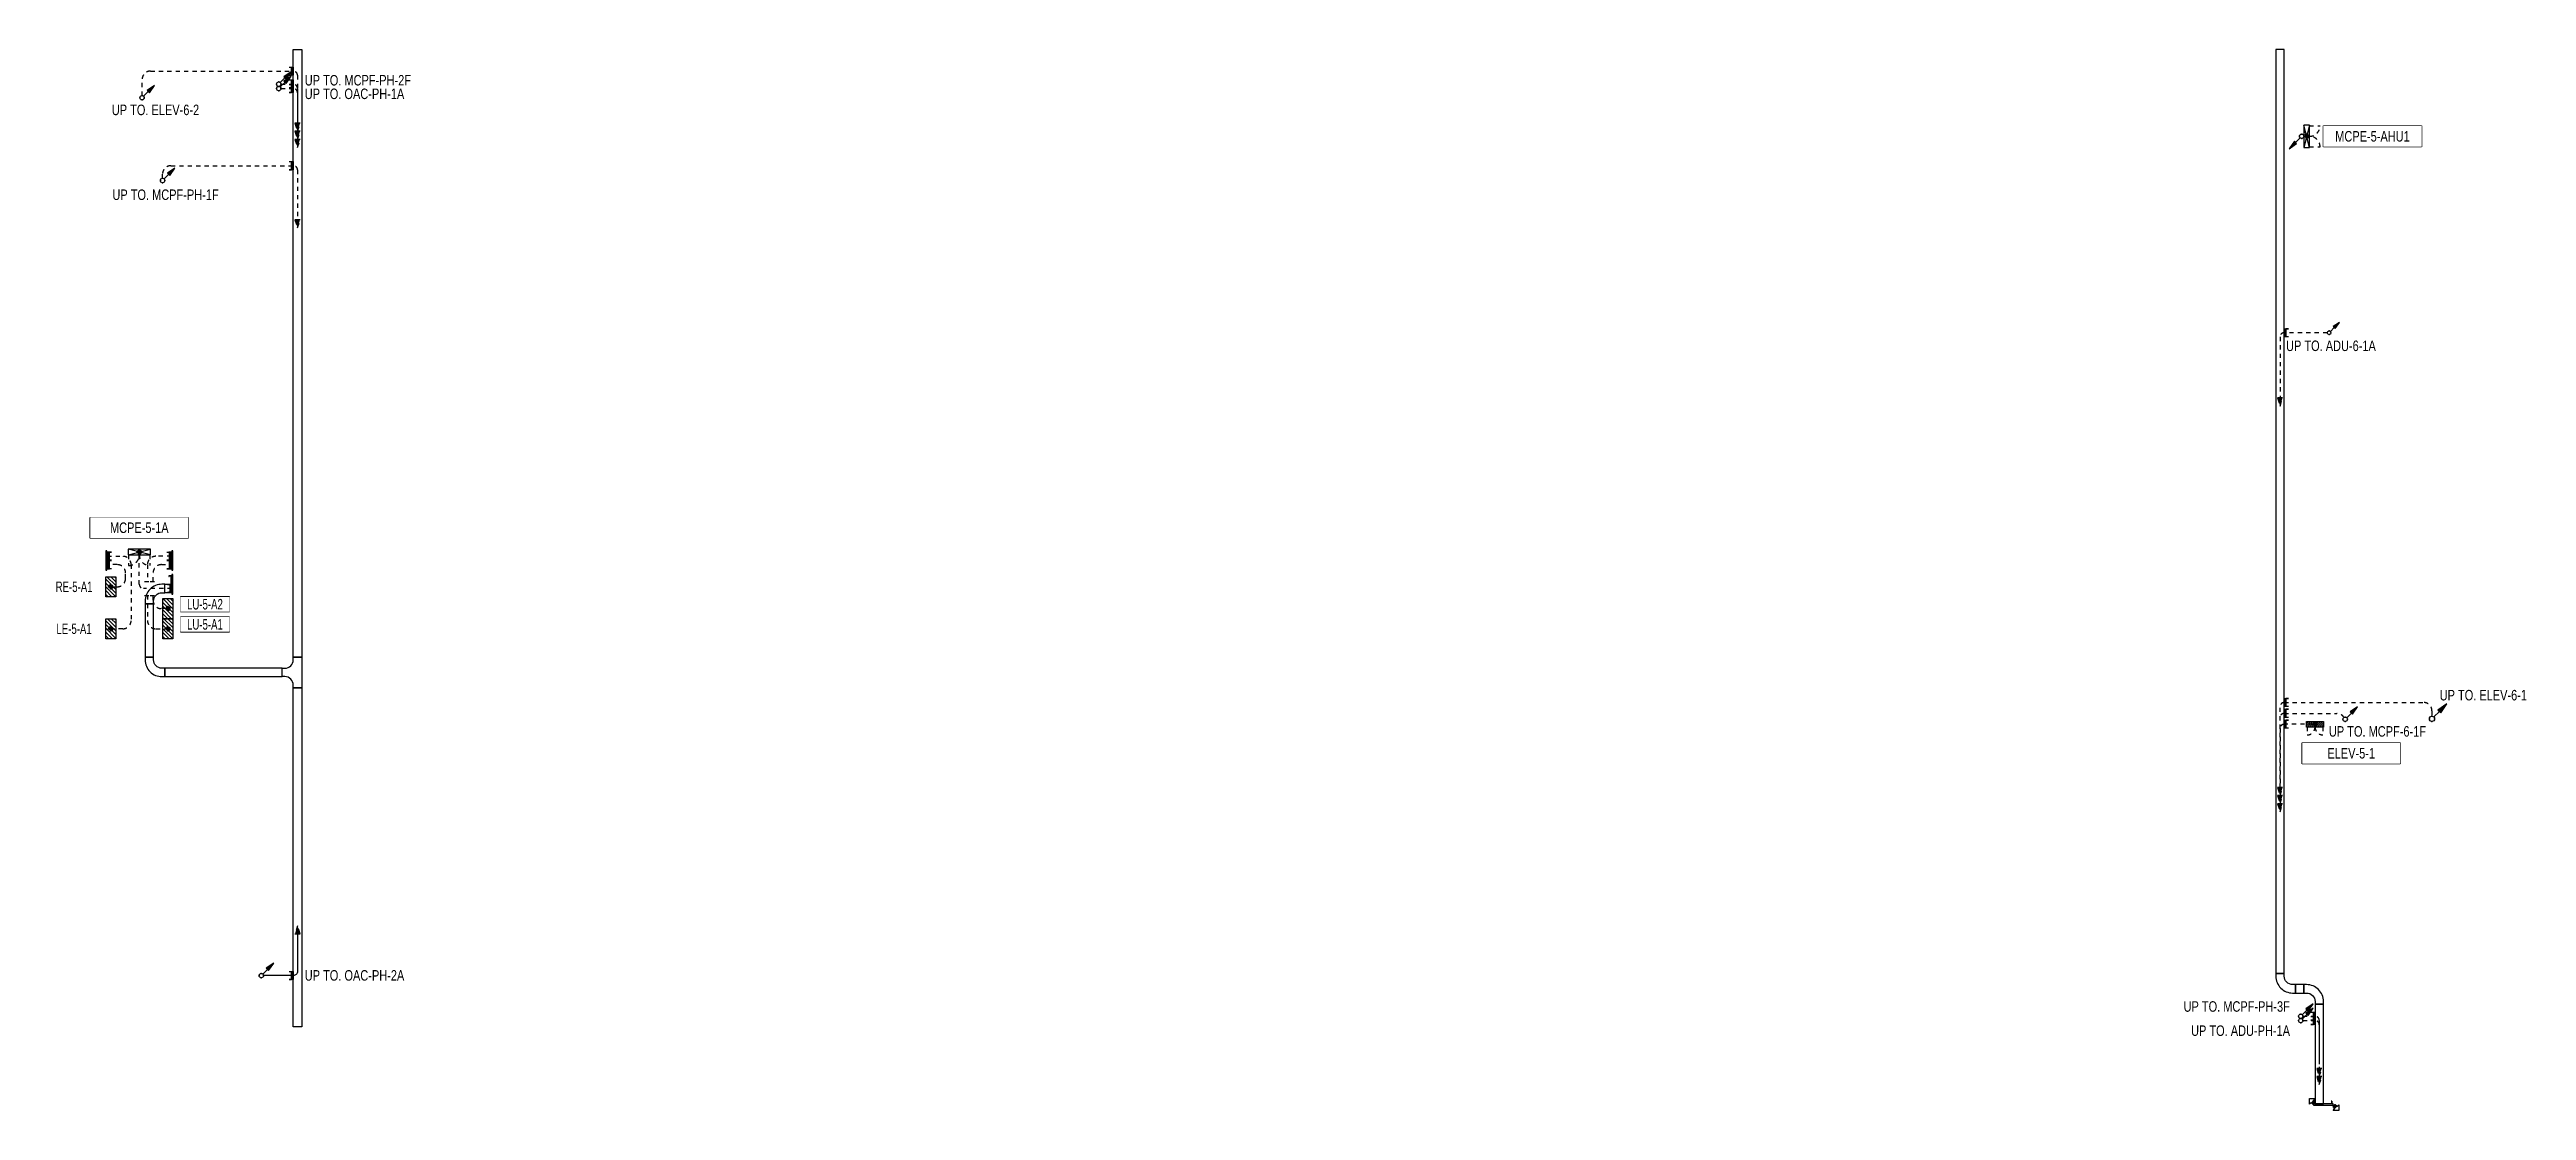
# Model space of a CAD drawing. Header units: millimetres. Extents: x 88028 to 500787, y -530175 to 1035835.
# Drawn here: x 90449 to 178904, y 642210 to 680105 of the extents above; entities that cross this region are included whole.
import ezdxf
from ezdxf.enums import TextEntityAlignment as Align

# ---------------------------------------------------------------- set-up
doc = ezdxf.new("R2010")
doc.units = ezdxf.units.MM
doc.header["$LTSCALE"] = 150
doc.linetypes.add('CONTINOUS', pattern=[0])
doc.linetypes.add('D1', pattern=[3, 1, -1, 1])
for name, color, linetype in [('------01 Distribution Panel', 3, 'Continuous'), ('------01 Distribution Panel_UPS_Emgency', 232, 'Continuous'), ('------01 Motor Control Panel or Center', 4, 'Continuous'), ('------01 Motor Control Panel or Center_Fire', 232, 'Continuous'), ('-----00 LV_CABLE', 2, 'Continuous'), ('-----20 General Symbol', 3, 'Continuous'), ('-----26 Electrical Cable Tray', 200, 'Continuous'), ('-----26 Electrical Cable Tray_건물(UPS)', 100, 'Continuous'), ('-----26 Electrical Cable Tray_건물(일반)', 20, 'Continuous')]:
    doc.layers.add(name, color=color, linetype=linetype)
doc.styles.add('ELEC', font='')
doc.styles.add('LGR', font='LGSmHaTR.ttf')
doc.styles.get("Standard").update_dxf_attribs({"font": ''})
doc.styles.get('ELEC').set_extended_font_data('Dotum')
doc.styles.get('Standard').set_extended_font_data('Dotum')

msp = doc.modelspace()

# ---------------------------------------------------------------- texts
at = {"layer": '------01 Distribution Panel', "linetype": 'CONTINOUS', "style": 'ELEC', "width": 0.8}
msp.add_text('UP TO. ELEV-6-2', height=375, dxfattribs=at).set_placement((94233, 677949), align=Align.MIDDLE)
msp.add_text('UP TO. ELEV-6-1', height=375, dxfattribs=at).set_placement((175804, 657044), align=Align.MIDDLE_LEFT)
at = {"layer": '------01 Motor Control Panel or Center', "linetype": 'CONTINOUS', "style": 'ELEC', "width": 0.8}
for s, p in [('UP TO. OAC-PH-1A', (99563, 678523)), ('UP TO. ADU-6-1A', (170319, 669523)), ('UP TO. OAC-PH-2A', (99563, 647035)), ('UP TO. ADU-PH-1A', (166927, 645060))]:
    msp.add_text(s, height=375, dxfattribs=at).set_placement(p, align=Align.MIDDLE_LEFT)
at = {"layer": '------01 Motor Control Panel or Center_Fire', "linetype": 'CONTINOUS', "style": 'ELEC', "width": 0.8}
for s, p in [('UP TO. MCPF-PH-2F', (99563, 679008)), ('UP TO. MCPF-PH-3F', (166659, 645924))]:
    msp.add_text(s, height=375, dxfattribs=at).set_placement(p, align=Align.MIDDLE_LEFT)
msp.add_text('UP TO. MCPF-PH-1F', height=375, dxfattribs=at).set_placement((94591, 674919), align=Align.MIDDLE)

# ---------------------------------------------------------------- blocks, each defined once
blk = doc.blocks.new('*U26')
at = {"color": 0}
blk.add_lwpolyline([(-1100, 0), (-1000, 0, 0.414214), (-700, 300), (-700, 400), (-400, 400), (-400, 300, 0.414214), (-100, 0), (0, 0), (0, -300), (-1100, -300)], format="xyb", close=True, dxfattribs=at)
at = {"color": 0, "style": 'LGR'}
blk.add_text('W:300(TEE)', height=10, dxfattribs=at).set_placement((-550, -265), align=Align.MIDDLE)
blk = doc.blocks.new('*U27')
at = {"color": 0}
blk.add_lwpolyline([(0, 0), (-100, 0, -0.414214), (-400, 300), (-400, 400), (-700, 400), (-700, 300, 0.414214), (-100, -300), (0, -300)], format="xyb", close=True, dxfattribs=at)
blk.add_text('W:300(ELBOW 90)', height=10, dxfattribs=at).set_placement((-5, -290), align=Align.MIDDLE_RIGHT)
blk = doc.blocks.new('*U10')
at = {"linetype": 'Continuous', "ltscale": 0.1}
for p, q in [((-250, 57), (-250, 59)), ((-200, 57), (-200, 59)), ((-150, 57), (-150, 59)), ((-100, 57), (-100, 59)), ((-50, 57), (-50, 59)), ((0, 57), (0, 59)), ((50, 57), (50, 59)), ((100, 57), (100, 59)), ((150, 57), (150, 59)), ((200, 57), (200, 59)), ((250, 57), (250, 59))]:
    blk.add_line(p, q, dxfattribs=at)
blk.add_lwpolyline([(350, 0), (350, 40), (-350, 40), (-350, 0)], close=True, dxfattribs=at)
for points in [[(-300, 40), (-300, 140), (-275, 140), (-275, 137), (-297, 137), (-297, 40)], [(-297, 59), (297, 59)], [(-297, 57), (297, 57)], [(297, 43), (-297, 43)], [(300, 40), (300, 140), (275, 140), (275, 137), (297, 137), (297, 40)]]:
    blk.add_lwpolyline(points, dxfattribs=at)
blk.add_text('W600*H100', height=10, dxfattribs=at).set_placement((-340, 10), align=Align.MIDDLE_LEFT)
blk = doc.blocks.new('TRAY (U-D)')
at = {"color": 0}
for points in [[(156, 467), (-28, 651), (651, 651), (651, -28), (467, 156), (438, 127), (127, 438)], [(-28, 283), (-28, 255), (255, -28), (283, -28), (297, -14), (-14, 297)], [(-28, 198), (-28, 141), (141, -28), (198, -28)], [(14, 325), (325, 14), (354, 42), (42, 354)], [(71, 382), (382, 71), (410, 99), (99, 410)]]:
    blk.add_lwpolyline(points, close=True, dxfattribs=at)
blk.add_circle((0, 0), 40, dxfattribs=at)
blk = doc.blocks.new('MCP_EQUIPMENT-2')
for p, q in [((200, 400), (0, -400)), ((200, -400), (0, 400))]:
    blk.add_line(p, q)
at = {"color": 1, "linetype": 'D1'}
for p, q in [((200, 380), (580, 380)), ((200, -380), (580, -380))]:
    blk.add_line(p, q, dxfattribs=at)
blk.add_lwpolyline([(200, 400), (0, 400), (0, -400), (200, -400)], close=True)
for centre, start, end in [((200, 380), 270, 0), ((200, -380), 0, 90)]:
    blk.add_arc(centre, 380, start, end, dxfattribs=at)
blk = doc.blocks.new('A02')
h = blk.add_hatch()
h.set_pattern_fill('ANSI31', color=256, scale=25, style=0)
h.set_pattern_definition([(45, (-2000, -19200), (-56.1266, 56.1266), [])])
h.paths.add_polyline_path([(-300, 300), (-300, 0), (300, 0), (300, 300)])
blk.add_lwpolyline([(300, 0), (-300, 0), (-300, 300), (300, 300)], close=True)
blk = doc.blocks.new('O08')
blk.add_hatch(color=256).paths.add_polyline_path([(120, 51), (-120, 51), (-120, 0), (120, 0)])
blk.add_lwpolyline([(120, 127.5), (120, 0), (-120, 0), (-120, 127.5), (-120, 51), (120, 51)])
blk = doc.blocks.new('11')
at = {"linetype": 'D1'}
h = blk.add_hatch(color=256, dxfattribs=at)
edge = h.paths.add_edge_path()
edge.add_arc((0, 0), 75, 0, 360)
blk.add_circle((0, 0), 75, dxfattribs=at)
for p in [(-75, 0), (0, 75), (75, 0), (0, -75)]:
    blk.add_point(p, dxfattribs=at)
blk = doc.blocks.new('O01')
blk.add_hatch(color=256).paths.add_polyline_path([(-149, -218), (-218, -149), (-368, -368)])
blk.add_line((-46, -46), (-184, -184))
blk.add_lwpolyline([(-368, -368), (-149, -218), (-218, -149), (-368, -368)])
blk.add_circle((0, 0), 65)
for p in [(-65, 0), (-65, 0), (0, 65), (0, 65), (65, 0), (65, 0), (0, -65), (0, -65)]:
    blk.add_point(p)
blk = doc.blocks.new('PNL3')
at = {"color": 1, "linetype": 'D1'}
for p, q in [((-200, 280), (-480, 280)), ((-200, -280), (-480, -280))]:
    blk.add_line(p, q, dxfattribs=at)
for p, q in [((-200, 276), (0, 76)), ((-200, 205), (0, 5)), ((-200, 135), (0, -65)), ((-200, 64), (0, -136)), ((-153, 300), (0, 147)), ((-83, 300), (0, 217)), ((-200, -7), (0, -207)), ((-200, -78), (0, -278)), ((-200, -148), (-48, -300)), ((-200, -219), (-119, -300))]:
    blk.add_line(p, q)
blk.add_lwpolyline([(0, -300), (-200, -300), (-200, 300), (0, 300)], close=True)
for centre, start, end in [((-200, 280), 180, 270), ((-200, -280), 90, 180)]:
    blk.add_arc(centre, 280, start, end, dxfattribs=at)
blk = doc.blocks.new('22')
at = {"linetype": 'D1'}
h = blk.add_hatch(color=0, dxfattribs=at)
h.dxf.hatch_style = 1
h.paths.add_polyline_path([(0, 0), (-241, 75), (-241, -75)])
at = {"color": 0, "linetype": 'D1'}
blk.add_lwpolyline([(-241, -75), (0, 0), (-241, 75)], close=True, dxfattribs=at)

# ---------------------------------------------------------------- linework, layer by layer
at = {"layer": '------01 Distribution Panel', "linetype": 'CONTINOUS'}
msp.add_lwpolyline([(174397, 655336), (174397, 654596), (170894, 654596), (170894, 655336)], close=True, dxfattribs=at)
at = {"layer": '------01 Distribution Panel_UPS_Emgency', "color": 1, "elevation": 0}
msp.add_lwpolyline([(95121, 659310), (96876, 659310), (96876, 659835), (95121, 659835)], close=True, dxfattribs=at)
at = {"layer": '------01 Motor Control Panel or Center', "linetype": 'CONTINOUS'}
for points in [[(175157, 677375), (175157, 676635), (171654, 676635), (171654, 677375)], [(95405, 663395), (95405, 662655), (91902, 662655), (91902, 663395)]]:
    msp.add_lwpolyline(points, close=True, dxfattribs=at)
at = {"layer": '-----00 LV_CABLE', "linetype": 'D1', "elevation": 0}
for points in [[(93754, 678461), (93754, 679035, -0.414214), (94054, 679335), (99154, 679335, -0.414214), (99304, 679185), (99304, 678562)], [(98710, 678712), (99154, 678712, -0.414214), (99304, 678562), (99304, 677471)], [(94484, 675505), (94484, 675656, -0.414214), (94784, 675956), (99154, 675956, -0.414214), (99304, 675806), (99304, 674022)], [(171789, 669990), (170254, 669990, 0.414214), (170104, 669840), (170104, 667369)], [(94795, 662004), (94244, 662004, 0.414214), (93944, 661704), (93944, 661105)], [(94144, 661105), (94144, 661406, -0.414214), (94444, 661706), (94795, 661706)], [(93944, 660605), (93944, 659715, 0.414214), (94244, 659415), (94599, 659415)], [(94599, 660135), (94444, 660135, -0.414214), (94144, 660435), (94144, 660605)], [(170104, 653743), (170104, 656633, -0.414214), (170254, 656783), (175229, 656783, -0.414214), (175529, 656483), (175529, 656292)], [(171279, 656005), (170254, 656005, 0.414214), (170104, 655855), (170104, 653743)]]:
    msp.add_lwpolyline(points, format="xyb", dxfattribs=at)
at = {"layer": '-----00 LV_CABLE', "linetype": 'D1'}
for points in [[(98710, 678868), (99154, 678868, -0.414214), (99304, 678718), (99304, 677471)], [(170919, 645576), (171354, 645576, -0.414214), (171504, 645426), (171504, 643866)], [(170919, 645420), (171354, 645420, -0.414214), (171504, 645270), (171504, 643710)]]:
    msp.add_lwpolyline(points, format="xyb", dxfattribs=at)
msp.add_lwpolyline([(98710, 678712), (99154, 678712)], dxfattribs=at)
at = {"layer": '-----00 LV_CABLE', "linetype": 'D1', "elevation": 0}
for points in [[(171789, 669990), (170254, 669990)], [(93844, 661105), (94044, 661105)], [(94044, 661105), (94244, 661105)], [(93844, 660605), (94044, 660605)], [(94044, 660605), (94244, 660605)]]:
    msp.add_lwpolyline(points, dxfattribs=at)
at = {"layer": '-----00 LV_CABLE'}
msp.add_lwpolyline([(99304, 648521), (99304, 647177, -0.414214), (99154, 647027), (98090, 647027)], format="xyb", dxfattribs=at)
at = {"layer": '-----00 LV_CABLE', "linetype": 'D1'}
msp.add_arc((170964, 677062), 91.1, 11.46541, 166.60347, dxfattribs=at)
at = {"layer": '-----26 Electrical Cable Tray', "elevation": 0}
for points in [[(99154, 680105), (99454, 680105), (99454, 658405), (99154, 658405)], [(169954, 647105), (170254, 647105), (170254, 680105), (169954, 680105)], [(99154, 657305), (99454, 657305), (99454, 645200), (99154, 645200)]]:
    msp.add_lwpolyline(points, close=True, dxfattribs=at)
at = {"layer": '-----26 Electrical Cable Tray'}
for points in [[(94164, 660305), (93864, 660305), (93864, 658405), (94164, 658405)], [(98754, 657705), (98754, 658005), (94564, 658005), (94564, 657705)], [(170954, 646705), (170654, 646705), (170654, 646405), (170954, 646405)], [(171654, 646005), (171354, 646005), (171354, 642445), (171654, 642445)]]:
    msp.add_lwpolyline(points, close=True, dxfattribs=at)

# ---------------------------------------------------------------- block references
at = {"layer": '------01 Distribution Panel', "xscale": 1.2, "yscale": 1.2, "zscale": 1.2, "rotation": 270}
for p in [(92454, 660915), (92454, 659415)]:
    msp.add_blockref('A02', p, dxfattribs=at)
at = {"layer": '------01 Distribution Panel', "rotation": 90}
msp.add_blockref('PNL3', (171354, 656105), dxfattribs=at)
at = {"layer": '------01 Distribution Panel_UPS_Emgency', "xscale": 1.2, "yscale": 1.2, "zscale": 1.2, "rotation": 270}
msp.add_blockref('A02', (94494, 659415), dxfattribs=at)
at = {"layer": '------01 Motor Control Panel or Center', "rotation": 270}
msp.add_blockref('MCP_EQUIPMENT-2', (93654, 662255), dxfattribs=at)
at = {"layer": '-----00 LV_CABLE', "linetype": 'D1'}
for name, p, xscale, yscale, zscale, rotation in [('O08', (99154, 679335), 1.2, 1.2, 1.2, 90), ('O01', (93754, 678383), 1.2, 1.2, 1.2, 180), ('O01', (98632, 678868), 1.2, 1.2, 1.2, 180), ('O01', (98632, 678712), 1.2, 1.2, 1.2, 180), ('O08', (99154, 678878), 1.2, 1.2, 1.2, 90), ('O08', (99154, 678712), 1.2, 1.2, 1.2, 90), ('22', (99304, 677182), -1.2, -1.2, 1.2, 90), ('22', (99304, 676894), -1.2, -1.2, 1.2, 90), ('22', (99304, 676605), -1.2, -1.2, 1.2, 90), ('O01', (94484, 675427), 1.2, 1.2, 1.2, 180), ('O08', (99154, 675956), 1.2, 1.2, 1.2, 90), ('22', (99304, 673733), -1.2, -1.2, 1.2, 90), ('O08', (170254, 669990), 1.2, 1.2, 1.2, 270), ('O08', (170254, 669990), 1.2, 1.2, 1.2, 270), ('22', (170104, 667369), -1.2, -1.2, 1.2, 90), ('O08', (92512, 662004), 1.2, 1.2, 1.2, 270), ('O08', (92512, 662004), 1.2, 1.2, 1.2, 270), ('O08', (94795, 662004), 1.2, 1.2, 1.2, 89.99999999999999), ('O08', (94795, 662004), 1.2, 1.2, 1.2, 89.99999999999999), ('O08', (94795, 661706), 1.2, 1.2, 1.2, 89.99999999999999), ('O08', (94795, 661706), 1.2, 1.2, 1.2, 89.99999999999999), ('O08', (170254, 656783), 1.2, 1.2, 1.2, 270), ('O08', (170254, 656394), 1.2, 1.2, 1.2, 270), ('O01', (172429, 656183), 1.2, 1.2, 1.2, 180), ('O01', (175529, 656199), 1.44, 1.44, 1.44, 180), ('O08', (170254, 656005), 1.2, 1.2, 1.2, 270), ('22', (170104, 653455), -1.2, -1.2, 1.2, 90), ('22', (170104, 653166), -1.2, -1.2, 1.2, 90), ('22', (170104, 652877), -1.2, -1.2, 1.2, 90), ('22', (99304, 648810), -1.2, -1.2, 1.2, 270), ('O01', (98012, 647027), 1.2, 1.2, 1.2, 180), ('O08', (99154, 647027), 1.2, 1.2, 1.2, 90), ('O08', (171354, 645576), 1.2, 1.2, 1.2, 89.99999999999991), ('O08', (171354, 645420), 1.2, 1.2, 1.2, 89.99999999999991), ('22', (171504, 643421), -1.2, -1.2, 1.2, 90), ('22', (171504, 643132), -1.2, -1.2, 1.2, 90)]:
    msp.add_blockref(name, p, dxfattribs=dict(at, xscale=xscale, yscale=yscale, zscale=zscale, rotation=rotation))
at = {"layer": '-----00 LV_CABLE', "linetype": 'D1', "xscale": 1.2, "yscale": 1.2, "zscale": 1.2}
msp.add_blockref('O01', (170876, 677005), dxfattribs=at)
at = {"layer": '-----00 LV_CABLE', "linetype": 'D1'}
for p in [(171054, 677005), (171354, 656005)]:
    msp.add_blockref('11', p, dxfattribs=at)
at = {"layer": '-----00 LV_CABLE', "linetype": 'D1', "rotation": 180}
msp.add_blockref('O01', (171854, 669990), dxfattribs=at)
msp.add_blockref('O01', (171854, 669990), dxfattribs=at)
at = {"layer": '-----20 General Symbol', "xscale": 1.2, "yscale": 1.2, "zscale": 1.2, "rotation": 180}
for p in [(170841, 645576), (170841, 645420)]:
    msp.add_blockref('O01', p, dxfattribs=at)
at = {"layer": '-----26 Electrical Cable Tray'}
for name, p, rotation in [('*U27', (94164, 660305), 270), ('*U26', (99154, 658405), 89.99999999999999), ('*U27', (170954, 646405), 180)]:
    msp.add_blockref(name, p, dxfattribs=dict(at, rotation=rotation))
for name, p in [('*U27', (94564, 658005)), ('*U27', (170654, 646705)), ('*U10', (171654, 642405))]:
    msp.add_blockref(name, p, dxfattribs=at)
at = {"layer": '-----26 Electrical Cable Tray', "xscale": 0.3, "yscale": 0.3, "zscale": 0.3}
for p, rotation in [((171354, 642445), 90), ((172004, 642405), 269.9999999999999)]:
    msp.add_blockref('TRAY (U-D)', p, dxfattribs=dict(at, rotation=rotation))
at = {"layer": '-----26 Electrical Cable Tray_건물(UPS)', "rotation": 89.99999999999999}
msp.add_blockref('*U10', (94854, 661855), dxfattribs=at)

msp.set_redraw_order([(e.dxf.handle, doc.entitydb.next_handle()) for e in msp.query("TEXT MTEXT ATTDEF DIMENSION ARC_DIMENSION")])  # texts and dimensions are drawn at this point

# ---------------------------------------------------------------- next in the draw order: wipeouts: each hides what was drawn before it
at = {"color": 1}
for points, layer in [([(90449, 660653), (92204, 660653), (92204, 661178), (90449, 661178)], '------01 Distribution Panel'), ([(90449, 659153), (92204, 659153), (92204, 659678), (90449, 659678)], '------01 Distribution Panel'), ([(95121, 659310), (96876, 659310), (96876, 659835), (95121, 659835)], '------01 Distribution Panel_UPS_Emgency'), ([(171654, 677375), (175157, 677375), (175157, 676635), (171654, 676635)], '------01 Motor Control Panel or Center')]:
    msp.add_wipeout(points, dxfattribs=at).dxf.layer = layer
for points, layer in [([(170894, 655336), (174397, 655336), (174397, 654596), (170894, 654596)], '------01 Distribution Panel'), ([(91902, 663395), (95405, 663395), (95405, 662655), (91902, 662655)], '------01 Motor Control Panel or Center')]:
    msp.add_wipeout(points).dxf.layer = layer

# ---------------------------------------------------------------- next in the draw order: linework, layer by layer
at = {"layer": '------01 Distribution Panel_UPS_Emgency', "color": 1, "elevation": 0}
msp.add_lwpolyline([(95121, 660030), (96876, 660030), (96876, 660555), (95121, 660555)], close=True, dxfattribs=at)
at = {"layer": '-----00 LV_CABLE', "linetype": 'D1'}
for points in [[(92512, 662004), (93064, 662004, -0.414214), (93364, 661704), (93364, 659715, -0.414214), (93064, 659415), (92709, 659415)], [(92709, 660915), (92864, 660915, 0.414214), (93164, 661215), (93164, 661406, 0.414214), (92864, 661706), (92512, 661706)]]:
    msp.add_lwpolyline(points, format="xyb", dxfattribs=at)
at = {"layer": '-----00 LV_CABLE', "linetype": 'D1', "elevation": 0}
msp.add_lwpolyline([(170104, 653743), (170104, 656244, -0.414214), (170254, 656394), (172129, 656394, -0.263529), (172386, 656248, -0.263529)], format="xyb", dxfattribs=at)

# ---------------------------------------------------------------- next in the draw order: block references
at = {"layer": '------01 Distribution Panel_UPS_Emgency', "xscale": 1.2, "yscale": 1.2, "zscale": 1.2, "rotation": 270}
msp.add_blockref('A02', (94494, 660135), dxfattribs=at)
at = {"layer": '------01 Motor Control Panel or Center'}
msp.add_blockref('MCP_EQUIPMENT-2', (170954, 677005), dxfattribs=at)
at = {"layer": '-----00 LV_CABLE', "linetype": 'D1', "xscale": 1.2, "yscale": 1.2, "zscale": 1.2, "rotation": 270}
msp.add_blockref('O08', (92512, 661706), dxfattribs=at)
msp.add_blockref('O08', (92512, 661706), dxfattribs=at)
at = {"layer": '-----00 LV_CABLE', "linetype": 'D1'}
for p in [(93654, 662155), (93654, 662155), (92634, 660915), (92634, 660915), (92634, 659415), (92634, 659415), (94674, 659415), (94674, 659415)]:
    msp.add_blockref('11', p, dxfattribs=at)
at = {"layer": '-----26 Electrical Cable Tray_건물(일반)', "rotation": 270}
msp.add_blockref('*U10', (92454, 661855), dxfattribs=at)

# ---------------------------------------------------------------- next in the draw order: texts
at = {"layer": '------01 Distribution Panel', "style": 'ELEC', "width": 0.7}
for s, p in [('RE-5-A1', (91326, 660915)), ('LE-5-A1', (91326, 659415))]:
    msp.add_text(s, height=375, dxfattribs=at).set_placement(p, align=Align.MIDDLE_CENTER)
at = {"layer": '------01 Distribution Panel', "linetype": 'CONTINOUS', "style": 'ELEC', "width": 0.8}
msp.add_text('ELEV-5-1', height=375, dxfattribs=at).set_placement((172646, 654966), align=Align.MIDDLE)
at = {"layer": '------01 Motor Control Panel or Center', "linetype": 'CONTINOUS', "style": 'ELEC', "width": 0.8}
for s, p in [('MCPE-5-AHU1', (173405, 677005)), ('MCPE-5-1A', (93654, 663025))]:
    msp.add_text(s, height=375, dxfattribs=at).set_placement(p, align=Align.MIDDLE)
at = {"layer": '------01 Motor Control Panel or Center_Fire', "linetype": 'CONTINOUS', "style": 'ELEC', "width": 0.8}
msp.add_text('UP TO. MCPF-6-1F', height=375, dxfattribs=at).set_placement((171849, 655750), align=Align.MIDDLE_LEFT)

# ---------------------------------------------------------------- next in the draw order: wipeouts: each hides what was drawn before it
at = {"color": 1}
msp.add_wipeout([(95121, 660030), (96876, 660030), (96876, 660555), (95121, 660555)], dxfattribs=at).dxf.layer = '------01 Distribution Panel_UPS_Emgency'

# ---------------------------------------------------------------- next in the draw order: linework, layer by layer
at = {"layer": '-----00 LV_CABLE', "linetype": 'D1'}
msp.add_lwpolyline([(94814, 660855), (93804, 660855, -0.414214), (93654, 661005), (93654, 662055)], format="xyb", dxfattribs=at)
at = {"layer": '-----26 Electrical Cable Tray'}
msp.add_lwpolyline([(94814, 661005), (94814, 660705), (94564, 660705), (94564, 661005)], close=True, dxfattribs=at)

# ---------------------------------------------------------------- next in the draw order: block references
at = {"layer": '-----00 LV_CABLE', "linetype": 'D1', "xscale": 1.2, "yscale": 1.2, "zscale": 1.2, "rotation": 89.99999999999999}
msp.add_blockref('O08', (94814, 660855), dxfattribs=at)
at = {"layer": '-----00 LV_CABLE', "linetype": 'D1'}
msp.add_blockref('11', (94674, 660135), dxfattribs=at)
msp.add_blockref('11', (94674, 660135), dxfattribs=at)
at = {"layer": '-----26 Electrical Cable Tray', "rotation": 89.99999999999999}
msp.add_blockref('*U10', (94854, 661005), dxfattribs=at)

# ---------------------------------------------------------------- next in the draw order: texts
at = {"layer": '------01 Distribution Panel_UPS_Emgency', "style": 'ELEC', "width": 0.7}
for s, p in [('LU-5-A2', (95999, 660292)), ('LU-5-A1', (95999, 659572))]:
    msp.add_text(s, height=375, dxfattribs=at).set_placement(p, align=Align.MIDDLE_CENTER)

doc.saveas('drawing.dxf')
